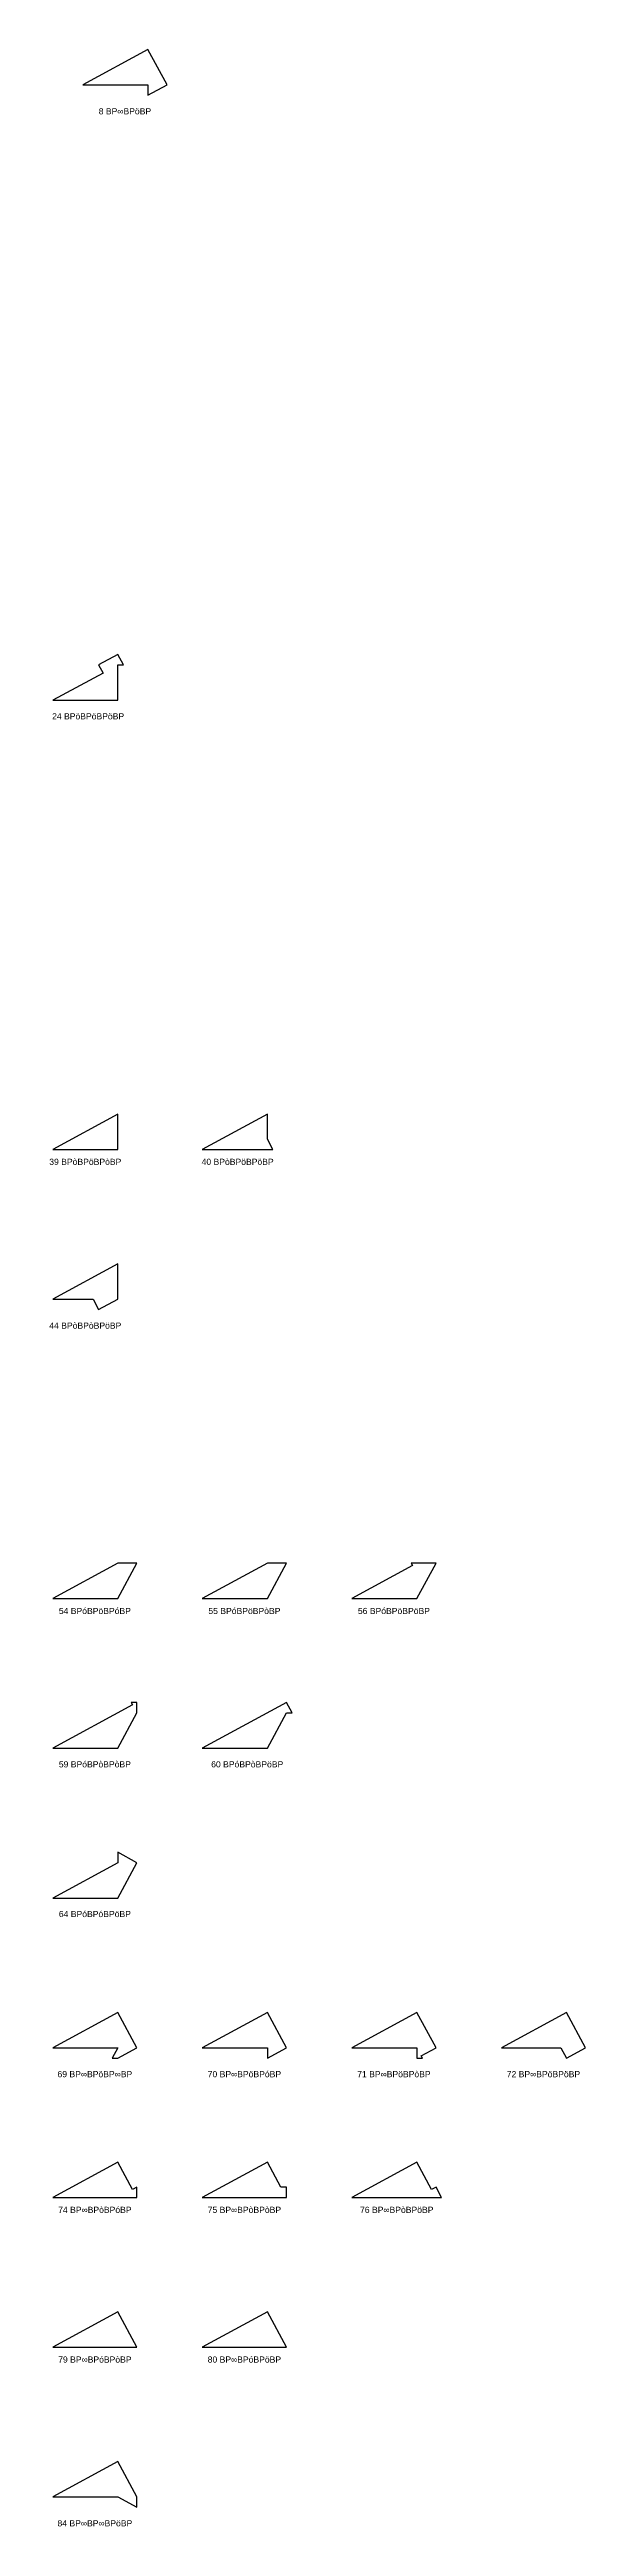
# Model space of a CAD drawing. Header units: millimetres. Extents: x 915202 to 1524453, y -2147646 to 62068.
# Drawn here: x 1395095 to 1490633, y -2147646 to -1706764 of the extents above; entities that cross this region are included whole.
import ezdxf
from ezdxf.enums import TextEntityAlignment as Align

# ---------------------------------------------------------------- set-up
doc = ezdxf.new("R2010")
doc.units = ezdxf.units.MM
doc.styles.add('Arial', font='arial_0.ttf')

msp = doc.modelspace()

# ---------------------------------------------------------------- texts
at = {"style": 'Arial'}
for s, height, p in [('8 BP∞BPöBP', 1095.2, (1408545, -1717754)), ('24 BPöBPöBPöBP', 1095.21, (1401983, -1825447)), ('39 BPòBPöBPòBP', 1095.21, (1401481, -1904745)), ('40 BPòBPöBPöBP', 1095.21, (1428632, -1904745)), ('44 BPòBPòBPöBP', 1095.21, (1401481, -1933894)), ('54 BPóBPöBPóBP', 1095.21, (1403187, -1984691)), ('55 BPóBPöBPòBP', 1095.21, (1429836, -1984691)), ('56 BPóBPöBPöBP', 1095.21, (1456484, -1984691)), ('59 BPóBPòBPòBP', 1095.21, (1403187, -2011988)), ('60 BPóBPòBPöBP', 1095.21, (1430338, -2011988)), ('64 BPóBPóBPöBP', 1095.21, (1403187, -2038636)), ('69 BP∞BPöBP∞BP', 1095.21, (1403187, -2067137)), ('70 BP∞BPöBPóBP', 1095.21, (1429836, -2067137)), ('71 BP∞BPöBPòBP', 1095.21, (1456484, -2067137)), ('72 BP∞BPöBPöBP', 1095.21, (1483133, -2067137)), ('74 BP∞BPòBPóBP', 1095.21, (1403187, -2091286)), ('75 BP∞BPòBPòBP', 1095.21, (1429836, -2091286)), ('76 BP∞BPòBPöBP', 1095.21, (1456987, -2091286)), ('79 BP∞BPóBPòBP', 1095.21, (1403187, -2117934)), ('80 BP∞BPóBPöBP', 1095.21, (1429836, -2117934)), ('84 BP∞BP∞BPöBP', 1095.21, (1403187, -2147083))]:
    msp.add_text(s, height=height, dxfattribs=at).set_placement(p, align=Align.MIDDLE_CENTER)

# ---------------------------------------------------------------- linework, layer by layer
for points in [[(1412632, -1706764), (1401045, -1713052), (1412632, -1713052), (1412632, -1714904), (1416045, -1713052)], [(1404638, -1817740), (1395687, -1822598), (1407274, -1822598), (1407274, -1816310), (1408279, -1816310), (1407274, -1814458), (1403862, -1816310)], [(1407274, -1902544), (1407274, -1896256), (1395687, -1902544)], [(1433923, -1900692), (1433923, -1896256), (1422336, -1902544), (1434928, -1902544)], [(1407274, -1922904), (1395687, -1929193), (1402857, -1929193), (1403862, -1931045), (1407274, -1929193)], [(1410687, -1976202), (1407274, -1976202), (1395687, -1982490), (1407274, -1982490)], [(1437336, -1976202), (1433923, -1976202), (1422336, -1982490), (1433923, -1982490)], [(1459795, -1976623), (1448984, -1982490), (1460572, -1982490), (1463984, -1976202), (1459567, -1976202)], [(1409911, -2001420), (1395687, -2009139), (1407274, -2009139), (1410687, -2002850), (1410687, -2000998), (1409682, -2000998)], [(1437336, -2000998), (1422336, -2009139), (1433923, -2009139), (1437336, -2002850), (1438341, -2002850)], [(1407274, -2027647), (1407274, -2029499), (1395687, -2035787), (1407274, -2035787), (1410687, -2029499)], [(1407274, -2056148), (1395687, -2062436), (1407274, -2062436), (1406269, -2064288), (1407274, -2064288), (1410687, -2062436)], [(1433923, -2062436), (1433923, -2064288), (1437336, -2062436), (1433923, -2056148), (1422336, -2062436)], [(1461348, -2063867), (1463984, -2062436), (1460572, -2056148), (1448984, -2062436), (1460572, -2062436), (1460572, -2064288), (1461577, -2064288)], [(1487220, -2056148), (1475633, -2062436), (1486215, -2062436), (1487220, -2064288), (1490633, -2062436)], [(1410687, -2087233), (1409911, -2087654), (1407274, -2082796), (1395687, -2089085), (1410687, -2089085)], [(1436331, -2087233), (1433923, -2082796), (1422336, -2089085), (1437336, -2089085), (1437336, -2087233)], [(1463208, -2087654), (1460572, -2082796), (1448984, -2089085), (1464989, -2089085), (1463984, -2087233)], [(1395687, -2115733), (1410687, -2115733), (1407274, -2109445)], [(1422336, -2115733), (1437336, -2115733), (1433923, -2109445)], [(1410687, -2144234), (1410687, -2142382), (1407274, -2136094), (1395687, -2142382), (1407274, -2142382)]]:
    msp.add_lwpolyline(points, close=True)

msp.set_redraw_order([(e.dxf.handle, doc.entitydb.next_handle()) for e in msp.query("TEXT MTEXT ATTDEF DIMENSION ARC_DIMENSION")])  # texts and dimensions are drawn at this point

doc.saveas('drawing.dxf')
